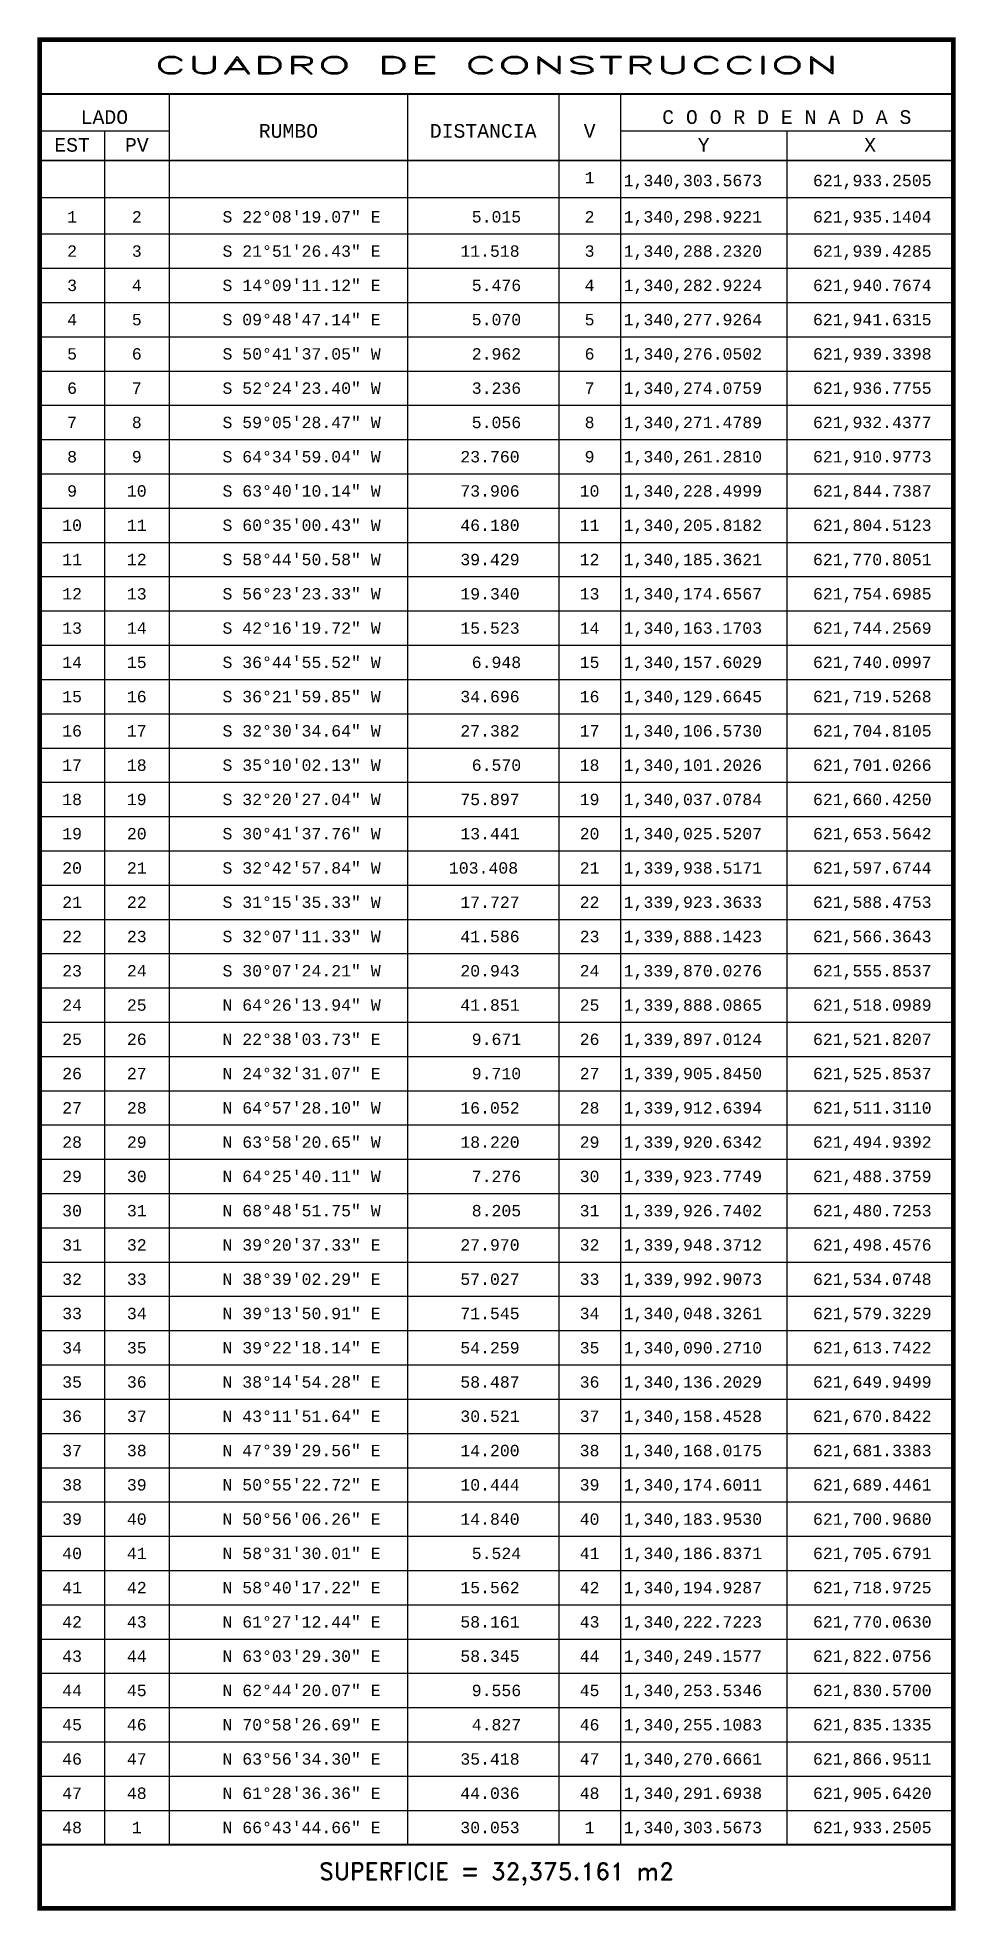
# Model space of a CAD drawing. Header units: millimetres. Extents: x 621477 to 622479, y 1339810 to 1340309.
# Drawn here: x 622278.2 to 622479.1, y 1339810.3 to 1340220.2 of the extents above; entities that cross this region are included whole.
import ezdxf
from ezdxf.enums import TextEntityAlignment as Align

# ---------------------------------------------------------------- set-up
doc = ezdxf.new("R2010")
doc.units = ezdxf.units.MM
for name, color, linetype in [('CVL_CUADCON', 1, 'Continuous'), ('CVL_CUADCON_LIN', 8, 'Continuous'), ('CVL_CUADCON_TIT', 1, 'Continuous'), ('CVL_CUADCON_TX', 2, 'Continuous')]:
    doc.layers.add(name, color=color, linetype=linetype)
doc.styles.add('HUECA1', font='hueca1.shx')
doc.styles.add('MONOTXT4', font='monotxt4.shx')

msp = doc.modelspace()

# ---------------------------------------------------------------- texts
at = {"layer": 'CVL_CUADCON_TIT', "color": 1, "style": 'HUECA1', "width": 1.758658}
msp.add_text('CUADRO DE CONSTRUCCION', height=3.75, dxfattribs=at).set_placement((622303.69, 1340212.24), (622453.62, 1340212.24), align=Align.FIT)
at = {"layer": 'CVL_CUADCON_TIT', "color": 1, "style": 'MONOTXT4'}
for s, p in [('LADO', (622292.84, 1340201.25)), ('C O O R D E N A D A S', (622442.19, 1340201.25)), ('EST', (622285.77, 1340195.16)), ('PV', (622299.94, 1340195.16)), ('Y', (622423.99, 1340195.16)), ('X', (622460.42, 1340195.16))]:
    msp.add_text(s, height=3, dxfattribs=at).set_placement(p, align=Align.CENTER)
at = {"layer": 'CVL_CUADCON_TIT', "color": 1}
for s, height, style, p in [('RUMBO', 3, 'MONOTXT4', (622333.12, 1340199.72)), ('DISTANCIA', 3, 'MONOTXT4', (622375.74, 1340199.72)), ('V', 3, 'MONOTXT4', (622399.04, 1340199.72)), ('SUPERFICIE = 32,375.161 m2', 3.75, 'HUECA1', (622378.66, 1339818.25))]:
    msp.add_text(s, height=height, dxfattribs=dict(at, style=style)).set_placement(p, align=Align.MIDDLE)
at = {"layer": 'CVL_CUADCON_TX', "color": 2, "style": 'MONOTXT4'}
for s, p in [('1', (622399.03, 1340188.24)), ('1', (622285.77, 1340179.67)), ('2', (622299.93, 1340179.67)), ('2', (622399.03, 1340179.67)), ('2', (622285.77, 1340172.17)), ('3', (622299.93, 1340172.17)), ('3', (622399.03, 1340172.17)), ('3', (622285.77, 1340164.67)), ('4', (622299.93, 1340164.67)), ('4', (622399.03, 1340164.67)), ('4', (622285.77, 1340157.17)), ('5', (622299.93, 1340157.17)), ('5', (622399.03, 1340157.17)), ('5', (622285.77, 1340149.67)), ('6', (622299.93, 1340149.67)), ('6', (622399.03, 1340149.67)), ('6', (622285.77, 1340142.17)), ('7', (622299.93, 1340142.17)), ('7', (622399.03, 1340142.17)), ('7', (622285.77, 1340134.67)), ('8', (622299.93, 1340134.67)), ('8', (622399.03, 1340134.67)), ('8', (622285.77, 1340127.17)), ('9', (622299.93, 1340127.17)), ('9', (622399.03, 1340127.17)), ('9', (622285.77, 1340119.67)), ('10', (622299.93, 1340119.67)), ('10', (622399.03, 1340119.67)), ('10', (622285.77, 1340112.17)), ('11', (622299.93, 1340112.17)), ('11', (622399.03, 1340112.17)), ('11', (622285.77, 1340104.67)), ('12', (622299.93, 1340104.67)), ('12', (622399.03, 1340104.67)), ('12', (622285.77, 1340097.17)), ('13', (622299.93, 1340097.17)), ('13', (622399.03, 1340097.17)), ('13', (622285.77, 1340089.67)), ('14', (622299.93, 1340089.67)), ('14', (622399.03, 1340089.67)), ('14', (622285.77, 1340082.17)), ('15', (622299.93, 1340082.17)), ('15', (622399.03, 1340082.17)), ('15', (622285.77, 1340074.67)), ('16', (622299.93, 1340074.67)), ('16', (622399.03, 1340074.67)), ('16', (622285.77, 1340067.17)), ('17', (622299.93, 1340067.17)), ('17', (622399.03, 1340067.17)), ('17', (622285.77, 1340059.67)), ('18', (622299.93, 1340059.67)), ('18', (622399.03, 1340059.67)), ('18', (622285.77, 1340052.17)), ('19', (622299.93, 1340052.17)), ('19', (622399.03, 1340052.17)), ('19', (622285.77, 1340044.67)), ('20', (622299.93, 1340044.67)), ('20', (622399.03, 1340044.67)), ('20', (622285.77, 1340037.17)), ('21', (622299.93, 1340037.17)), ('21', (622399.03, 1340037.17)), ('21', (622285.77, 1340029.67)), ('22', (622299.93, 1340029.67)), ('22', (622399.03, 1340029.67)), ('22', (622285.77, 1340022.17)), ('23', (622299.93, 1340022.17)), ('23', (622399.03, 1340022.17)), ('23', (622285.77, 1340014.67)), ('24', (622299.93, 1340014.67)), ('24', (622399.03, 1340014.67)), ('24', (622285.77, 1340007.17)), ('25', (622299.93, 1340007.17)), ('25', (622399.03, 1340007.17)), ('25', (622285.77, 1339999.67)), ('26', (622299.93, 1339999.67)), ('26', (622399.03, 1339999.67)), ('26', (622285.77, 1339992.17)), ('27', (622299.93, 1339992.17)), ('27', (622399.03, 1339992.17)), ('27', (622285.77, 1339984.67)), ('28', (622299.93, 1339984.67)), ('28', (622399.03, 1339984.67)), ('28', (622285.77, 1339977.17)), ('29', (622299.93, 1339977.17)), ('29', (622399.03, 1339977.17)), ('29', (622285.77, 1339969.67)), ('30', (622299.93, 1339969.67)), ('30', (622399.03, 1339969.67)), ('30', (622285.77, 1339962.17)), ('31', (622299.93, 1339962.17)), ('31', (622399.03, 1339962.17)), ('31', (622285.77, 1339954.67)), ('32', (622299.93, 1339954.67)), ('32', (622399.03, 1339954.67)), ('32', (622285.77, 1339947.17)), ('33', (622299.93, 1339947.17)), ('33', (622399.03, 1339947.17)), ('33', (622285.77, 1339939.67)), ('34', (622299.93, 1339939.67)), ('34', (622399.03, 1339939.67)), ('34', (622285.77, 1339932.17)), ('35', (622299.93, 1339932.17)), ('35', (622399.03, 1339932.17)), ('35', (622285.77, 1339924.67)), ('36', (622299.93, 1339924.67)), ('36', (622399.03, 1339924.67)), ('36', (622285.77, 1339917.17)), ('37', (622299.93, 1339917.17)), ('37', (622399.03, 1339917.17)), ('37', (622285.77, 1339909.67)), ('38', (622299.93, 1339909.67)), ('38', (622399.03, 1339909.67)), ('38', (622285.77, 1339902.17)), ('39', (622299.93, 1339902.17)), ('39', (622399.03, 1339902.17)), ('39', (622285.77, 1339894.67)), ('40', (622299.93, 1339894.67)), ('40', (622399.03, 1339894.67)), ('40', (622285.77, 1339887.17)), ('41', (622299.93, 1339887.17)), ('41', (622399.03, 1339887.17)), ('41', (622285.77, 1339879.67)), ('42', (622299.93, 1339879.67)), ('42', (622399.03, 1339879.67)), ('42', (622285.77, 1339872.17)), ('43', (622299.93, 1339872.17)), ('43', (622399.03, 1339872.17)), ('43', (622285.77, 1339864.67)), ('44', (622299.93, 1339864.67)), ('44', (622399.03, 1339864.67)), ('44', (622285.77, 1339857.17)), ('45', (622299.93, 1339857.17)), ('45', (622399.03, 1339857.17)), ('45', (622285.77, 1339849.67)), ('46', (622299.93, 1339849.67)), ('46', (622399.03, 1339849.67)), ('46', (622285.77, 1339842.17)), ('47', (622299.93, 1339842.17)), ('47', (622399.03, 1339842.17)), ('47', (622285.77, 1339834.67)), ('48', (622299.93, 1339834.67)), ('48', (622399.03, 1339834.67)), ('48', (622285.77, 1339827.17)), ('1', (622299.93, 1339827.17)), ('1', (622399.03, 1339827.17))]:
    msp.add_text(s, height=2.5, dxfattribs=at).set_placement(p, align=Align.CENTER)
for s, p in [('1,340,303.5673', (622406.49, 1340187.61)), ('621,933.2505', (622447.92, 1340187.61)), ('S 22%%d08\'19.07" E', (622318.69, 1340179.67)), ('5.015', (622373.24, 1340179.67)), ('1,340,298.9221', (622406.49, 1340179.67)), ('621,935.1404', (622447.92, 1340179.67)), ('S 21%%d51\'26.43" E', (622318.69, 1340172.17)), ('11.518', (622370.74, 1340172.17)), ('1,340,288.2320', (622406.49, 1340172.17)), ('621,939.4285', (622447.92, 1340172.17)), ('S 14%%d09\'11.12" E', (622318.69, 1340164.67)), ('5.476', (622373.24, 1340164.67)), ('1,340,282.9224', (622406.49, 1340164.67)), ('621,940.7674', (622447.92, 1340164.67)), ('S 09%%d48\'47.14" E', (622318.69, 1340157.17)), ('5.070', (622373.24, 1340157.17)), ('1,340,277.9264', (622406.49, 1340157.17)), ('621,941.6315', (622447.92, 1340157.17)), ('S 50%%d41\'37.05" W', (622318.69, 1340149.67)), ('2.962', (622373.24, 1340149.67)), ('1,340,276.0502', (622406.49, 1340149.67)), ('621,939.3398', (622447.92, 1340149.67)), ('S 52%%d24\'23.40" W', (622318.69, 1340142.17)), ('3.236', (622373.24, 1340142.17)), ('1,340,274.0759', (622406.49, 1340142.17)), ('621,936.7755', (622447.92, 1340142.17)), ('S 59%%d05\'28.47" W', (622318.69, 1340134.67)), ('5.056', (622373.24, 1340134.67)), ('1,340,271.4789', (622406.49, 1340134.67)), ('621,932.4377', (622447.92, 1340134.67)), ('S 64%%d34\'59.04" W', (622318.69, 1340127.17)), ('23.760', (622370.74, 1340127.17)), ('1,340,261.2810', (622406.49, 1340127.17)), ('621,910.9773', (622447.92, 1340127.17)), ('S 63%%d40\'10.14" W', (622318.69, 1340119.67)), ('73.906', (622370.74, 1340119.67)), ('1,340,228.4999', (622406.49, 1340119.67)), ('621,844.7387', (622447.92, 1340119.67)), ('S 60%%d35\'00.43" W', (622318.69, 1340112.17)), ('46.180', (622370.74, 1340112.17)), ('1,340,205.8182', (622406.49, 1340112.17)), ('621,804.5123', (622447.92, 1340112.17)), ('S 58%%d44\'50.58" W', (622318.69, 1340104.67)), ('39.429', (622370.74, 1340104.67)), ('1,340,185.3621', (622406.49, 1340104.67)), ('621,770.8051', (622447.92, 1340104.67)), ('S 56%%d23\'23.33" W', (622318.69, 1340097.17)), ('19.340', (622370.74, 1340097.17)), ('1,340,174.6567', (622406.49, 1340097.17)), ('621,754.6985', (622447.92, 1340097.17)), ('S 42%%d16\'19.72" W', (622318.69, 1340089.67)), ('15.523', (622370.74, 1340089.67)), ('1,340,163.1703', (622406.49, 1340089.67)), ('621,744.2569', (622447.92, 1340089.67)), ('S 36%%d44\'55.52" W', (622318.69, 1340082.17)), ('6.948', (622373.24, 1340082.17)), ('1,340,157.6029', (622406.49, 1340082.17)), ('621,740.0997', (622447.92, 1340082.17)), ('S 36%%d21\'59.85" W', (622318.69, 1340074.67)), ('34.696', (622370.74, 1340074.67)), ('1,340,129.6645', (622406.49, 1340074.67)), ('621,719.5268', (622447.92, 1340074.67)), ('S 32%%d30\'34.64" W', (622318.69, 1340067.17)), ('27.382', (622370.74, 1340067.17)), ('1,340,106.5730', (622406.49, 1340067.17)), ('621,704.8105', (622447.92, 1340067.17)), ('S 35%%d10\'02.13" W', (622318.69, 1340059.67)), ('6.570', (622373.24, 1340059.67)), ('1,340,101.2026', (622406.49, 1340059.67)), ('621,701.0266', (622447.92, 1340059.67)), ('S 32%%d20\'27.04" W', (622318.69, 1340052.17)), ('75.897', (622370.74, 1340052.17)), ('1,340,037.0784', (622406.49, 1340052.17)), ('621,660.4250', (622447.92, 1340052.17)), ('S 30%%d41\'37.76" W', (622318.69, 1340044.67)), ('13.441', (622370.74, 1340044.67)), ('1,340,025.5207', (622406.49, 1340044.67)), ('621,653.5642', (622447.92, 1340044.67)), ('S 32%%d42\'57.84" W', (622318.69, 1340037.17)), ('103.408', (622368.24, 1340037.17)), ('1,339,938.5171', (622406.49, 1340037.17)), ('621,597.6744', (622447.92, 1340037.17)), ('S 31%%d15\'35.33" W', (622318.69, 1340029.67)), ('17.727', (622370.74, 1340029.67)), ('1,339,923.3633', (622406.49, 1340029.67)), ('621,588.4753', (622447.92, 1340029.67)), ('S 32%%d07\'11.33" W', (622318.69, 1340022.17)), ('41.586', (622370.74, 1340022.17)), ('1,339,888.1423', (622406.49, 1340022.17)), ('621,566.3643', (622447.92, 1340022.17)), ('S 30%%d07\'24.21" W', (622318.69, 1340014.67)), ('20.943', (622370.74, 1340014.67)), ('1,339,870.0276', (622406.49, 1340014.67)), ('621,555.8537', (622447.92, 1340014.67)), ('N 64%%d26\'13.94" W', (622318.69, 1340007.17)), ('41.851', (622370.74, 1340007.17)), ('1,339,888.0865', (622406.49, 1340007.17)), ('621,518.0989', (622447.92, 1340007.17)), ('N 22%%d38\'03.73" E', (622318.69, 1339999.67)), ('9.671', (622373.24, 1339999.67)), ('1,339,897.0124', (622406.49, 1339999.67)), ('621,521.8207', (622447.92, 1339999.67)), ('N 24%%d32\'31.07" E', (622318.69, 1339992.17)), ('9.710', (622373.24, 1339992.17)), ('1,339,905.8450', (622406.49, 1339992.17)), ('621,525.8537', (622447.92, 1339992.17)), ('N 64%%d57\'28.10" W', (622318.69, 1339984.67)), ('16.052', (622370.74, 1339984.67)), ('1,339,912.6394', (622406.49, 1339984.67)), ('621,511.3110', (622447.92, 1339984.67)), ('N 63%%d58\'20.65" W', (622318.69, 1339977.17)), ('18.220', (622370.74, 1339977.17)), ('1,339,920.6342', (622406.49, 1339977.17)), ('621,494.9392', (622447.92, 1339977.17)), ('N 64%%d25\'40.11" W', (622318.69, 1339969.67)), ('7.276', (622373.24, 1339969.67)), ('1,339,923.7749', (622406.49, 1339969.67)), ('621,488.3759', (622447.92, 1339969.67)), ('N 68%%d48\'51.75" W', (622318.69, 1339962.17)), ('8.205', (622373.24, 1339962.17)), ('1,339,926.7402', (622406.49, 1339962.17)), ('621,480.7253', (622447.92, 1339962.17)), ('N 39%%d20\'37.33" E', (622318.69, 1339954.67)), ('27.970', (622370.74, 1339954.67)), ('1,339,948.3712', (622406.49, 1339954.67)), ('621,498.4576', (622447.92, 1339954.67)), ('N 38%%d39\'02.29" E', (622318.69, 1339947.17)), ('57.027', (622370.74, 1339947.17)), ('1,339,992.9073', (622406.49, 1339947.17)), ('621,534.0748', (622447.92, 1339947.17)), ('N 39%%d13\'50.91" E', (622318.69, 1339939.67)), ('71.545', (622370.74, 1339939.67)), ('1,340,048.3261', (622406.49, 1339939.67)), ('621,579.3229', (622447.92, 1339939.67)), ('N 39%%d22\'18.14" E', (622318.69, 1339932.17)), ('54.259', (622370.74, 1339932.17)), ('1,340,090.2710', (622406.49, 1339932.17)), ('621,613.7422', (622447.92, 1339932.17)), ('N 38%%d14\'54.28" E', (622318.69, 1339924.67)), ('58.487', (622370.74, 1339924.67)), ('1,340,136.2029', (622406.49, 1339924.67)), ('621,649.9499', (622447.92, 1339924.67)), ('N 43%%d11\'51.64" E', (622318.69, 1339917.17)), ('30.521', (622370.74, 1339917.17)), ('1,340,158.4528', (622406.49, 1339917.17)), ('621,670.8422', (622447.92, 1339917.17)), ('N 47%%d39\'29.56" E', (622318.69, 1339909.67)), ('14.200', (622370.74, 1339909.67)), ('1,340,168.0175', (622406.49, 1339909.67)), ('621,681.3383', (622447.92, 1339909.67)), ('N 50%%d55\'22.72" E', (622318.69, 1339902.17)), ('10.444', (622370.74, 1339902.17)), ('1,340,174.6011', (622406.49, 1339902.17)), ('621,689.4461', (622447.92, 1339902.17)), ('N 50%%d56\'06.26" E', (622318.69, 1339894.67)), ('14.840', (622370.74, 1339894.67)), ('1,340,183.9530', (622406.49, 1339894.67)), ('621,700.9680', (622447.92, 1339894.67)), ('N 58%%d31\'30.01" E', (622318.69, 1339887.17)), ('5.524', (622373.24, 1339887.17)), ('1,340,186.8371', (622406.49, 1339887.17)), ('621,705.6791', (622447.92, 1339887.17)), ('N 58%%d40\'17.22" E', (622318.69, 1339879.67)), ('15.562', (622370.74, 1339879.67)), ('1,340,194.9287', (622406.49, 1339879.67)), ('621,718.9725', (622447.92, 1339879.67)), ('N 61%%d27\'12.44" E', (622318.69, 1339872.17)), ('58.161', (622370.74, 1339872.17)), ('1,340,222.7223', (622406.49, 1339872.17)), ('621,770.0630', (622447.92, 1339872.17)), ('N 63%%d03\'29.30" E', (622318.69, 1339864.67)), ('58.345', (622370.74, 1339864.67)), ('1,340,249.1577', (622406.49, 1339864.67)), ('621,822.0756', (622447.92, 1339864.67)), ('N 62%%d44\'20.07" E', (622318.69, 1339857.17)), ('9.556', (622373.24, 1339857.17)), ('1,340,253.5346', (622406.49, 1339857.17)), ('621,830.5700', (622447.92, 1339857.17)), ('N 70%%d58\'26.69" E', (622318.69, 1339849.67)), ('4.827', (622373.24, 1339849.67)), ('1,340,255.1083', (622406.49, 1339849.67)), ('621,835.1335', (622447.92, 1339849.67)), ('N 63%%d56\'34.30" E', (622318.69, 1339842.17)), ('35.418', (622370.74, 1339842.17)), ('1,340,270.6661', (622406.49, 1339842.17)), ('621,866.9511', (622447.92, 1339842.17)), ('N 61%%d28\'36.36" E', (622318.69, 1339834.67)), ('44.036', (622370.74, 1339834.67)), ('1,340,291.6938', (622406.49, 1339834.67)), ('621,905.6420', (622447.92, 1339834.67)), ('N 66%%d43\'44.66" E', (622318.69, 1339827.17)), ('30.053', (622370.74, 1339827.17)), ('1,340,303.5673', (622406.49, 1339827.17)), ('621,933.2505', (622447.92, 1339827.17))]:
    msp.add_text(s, height=2.5, dxfattribs=at).set_placement(p)

# ---------------------------------------------------------------- linework, layer by layer
at = {"layer": 'CVL_CUADCON', "color": 1, "linetype": 'Continuous', "const_width": 1, "flags": 128}
msp.add_lwpolyline([(622278.69, 1340219.67), (622478.62, 1340219.67), (622478.62, 1339810.75), (622278.69, 1339810.75)], close=True, dxfattribs=at)
at = {"layer": 'CVL_CUADCON', "color": 1, "linetype": 'Continuous', "const_width": 0.375, "flags": 128}
for points in [[(622278.69, 1340207.8), (622478.62, 1340207.8)], [(622278.69, 1340193.25), (622478.62, 1340193.25)], [(622278.69, 1339824.67), (622478.62, 1339824.67)]]:
    msp.add_lwpolyline(points, dxfattribs=at)
at = {"layer": 'CVL_CUADCON_LIN', "color": 8, "linetype": 'Continuous'}
for p, q in [((622307.01, 1340207.8), (622307.01, 1339824.67)), ((622359.19, 1340207.8), (622359.19, 1339824.67)), ((622392.3, 1340207.8), (622392.3, 1339824.67)), ((622405.76, 1340207.8), (622405.76, 1339824.67)), ((622278.69, 1340199.73), (622307.01, 1340199.73)), ((622292.84, 1340199.73), (622292.84, 1339824.67)), ((622405.76, 1340199.73), (622478.62, 1340199.73)), ((622442.19, 1340199.73), (622442.19, 1339824.67)), ((622278.69, 1340185.11), (622478.62, 1340185.11)), ((622278.69, 1340177.17), (622478.62, 1340177.17)), ((622278.69, 1340169.67), (622478.62, 1340169.67)), ((622278.69, 1340162.17), (622478.62, 1340162.17)), ((622278.69, 1340154.67), (622478.62, 1340154.67)), ((622278.69, 1340147.17), (622478.62, 1340147.17)), ((622278.69, 1340139.67), (622478.62, 1340139.67)), ((622278.69, 1340132.17), (622478.62, 1340132.17)), ((622278.69, 1340124.67), (622478.62, 1340124.67)), ((622278.69, 1340117.17), (622478.62, 1340117.17)), ((622278.69, 1340109.67), (622478.62, 1340109.67)), ((622278.69, 1340102.17), (622478.62, 1340102.17)), ((622278.69, 1340094.67), (622478.62, 1340094.67)), ((622278.69, 1340087.17), (622478.62, 1340087.17)), ((622278.69, 1340079.67), (622478.62, 1340079.67)), ((622278.69, 1340072.17), (622478.62, 1340072.17)), ((622278.69, 1340064.67), (622478.62, 1340064.67)), ((622278.69, 1340057.17), (622478.62, 1340057.17)), ((622278.69, 1340049.67), (622478.62, 1340049.67)), ((622278.69, 1340042.17), (622478.62, 1340042.17)), ((622278.69, 1340034.67), (622478.62, 1340034.67)), ((622278.69, 1340027.17), (622478.62, 1340027.17)), ((622278.69, 1340019.67), (622478.62, 1340019.67)), ((622278.69, 1340012.17), (622478.62, 1340012.17)), ((622278.69, 1340004.67), (622478.62, 1340004.67)), ((622278.69, 1339997.17), (622478.62, 1339997.17)), ((622278.69, 1339989.67), (622478.62, 1339989.67)), ((622278.69, 1339982.17), (622478.62, 1339982.17)), ((622278.69, 1339974.67), (622478.62, 1339974.67)), ((622278.69, 1339967.17), (622478.62, 1339967.17)), ((622278.69, 1339959.67), (622478.62, 1339959.67)), ((622278.69, 1339952.17), (622478.62, 1339952.17)), ((622278.69, 1339944.67), (622478.62, 1339944.67)), ((622278.69, 1339937.17), (622478.62, 1339937.17)), ((622278.69, 1339929.67), (622478.62, 1339929.67)), ((622278.69, 1339922.17), (622478.62, 1339922.17)), ((622278.69, 1339914.67), (622478.62, 1339914.67)), ((622278.69, 1339907.17), (622478.62, 1339907.17)), ((622278.69, 1339899.67), (622478.62, 1339899.67)), ((622278.69, 1339892.17), (622478.62, 1339892.17)), ((622278.69, 1339884.67), (622478.62, 1339884.67)), ((622278.69, 1339877.17), (622478.62, 1339877.17)), ((622278.69, 1339869.67), (622478.62, 1339869.67)), ((622278.69, 1339862.17), (622478.62, 1339862.17)), ((622278.69, 1339854.67), (622478.62, 1339854.67)), ((622278.69, 1339847.17), (622478.62, 1339847.17)), ((622278.69, 1339839.67), (622478.62, 1339839.67)), ((622278.69, 1339832.17), (622478.62, 1339832.17)), ((622278.69, 1339824.67), (622478.62, 1339824.67))]:
    msp.add_line(p, q, dxfattribs=at)

msp.set_redraw_order([(e.dxf.handle, doc.entitydb.next_handle()) for e in msp.query("TEXT MTEXT ATTDEF DIMENSION ARC_DIMENSION")])  # texts and dimensions are drawn at this point

doc.saveas('drawing.dxf')
